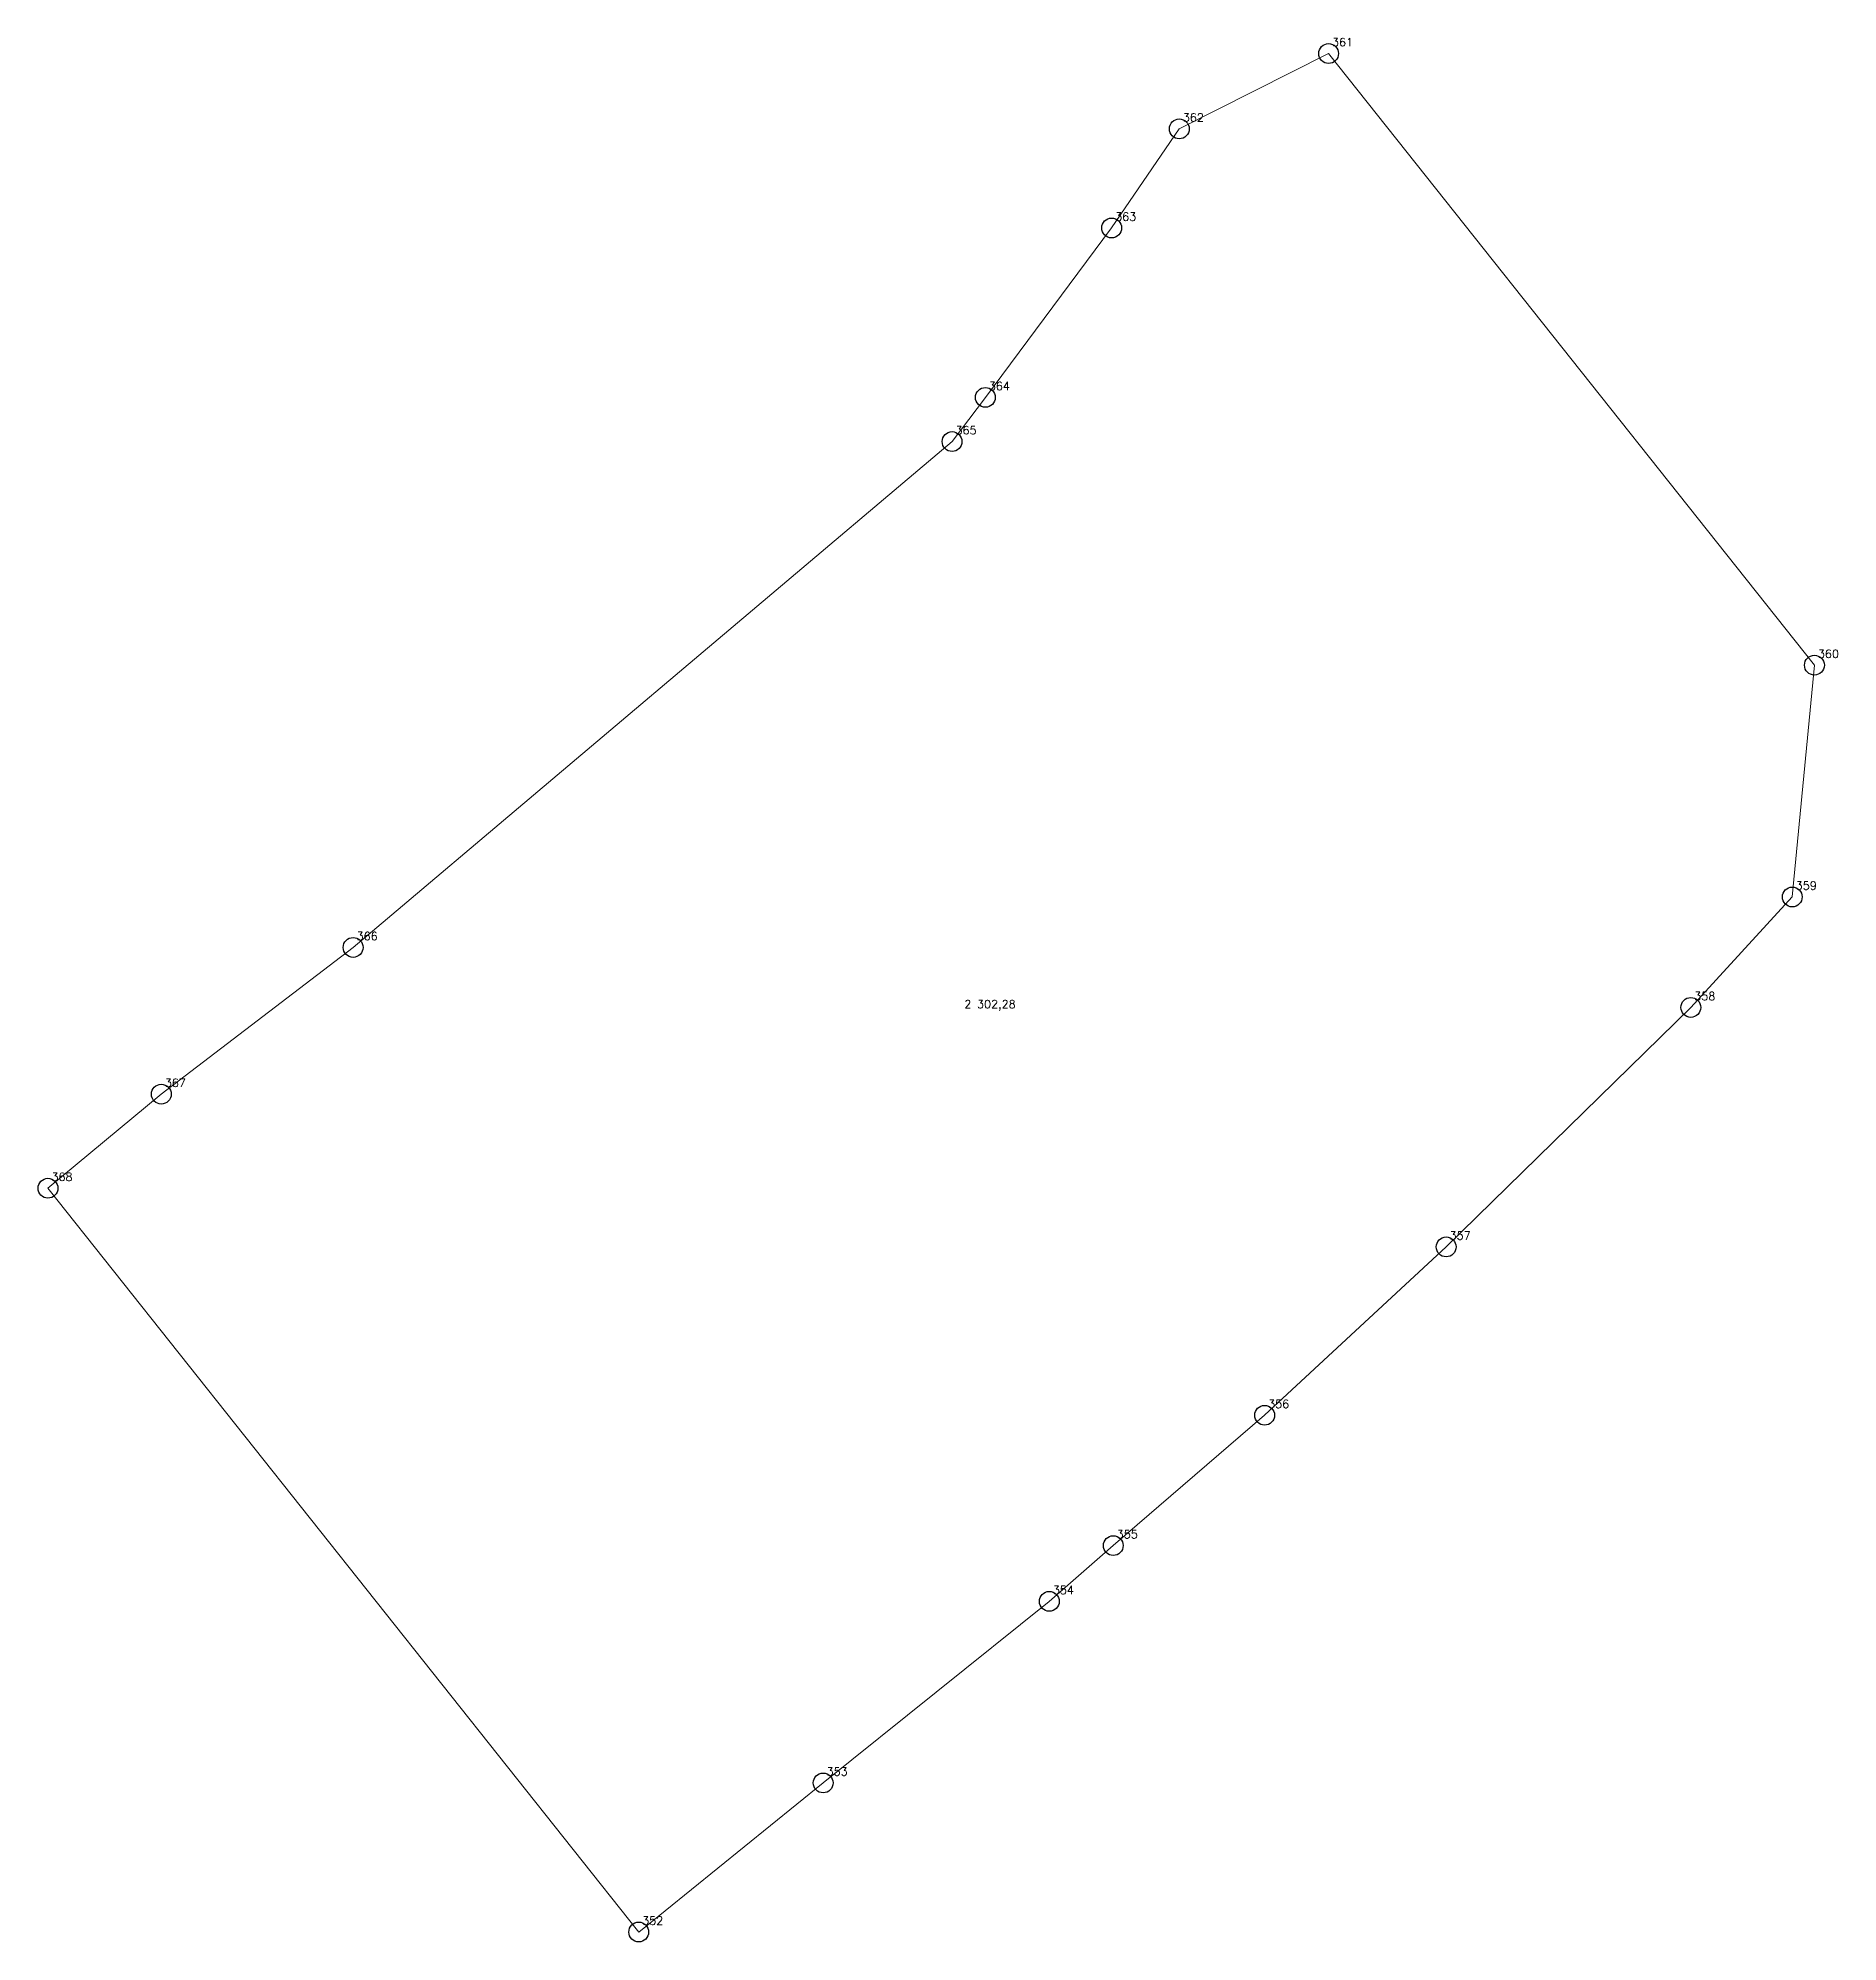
# Model space of a CAD drawing. Extents: x 1391578 to 1399811, y 355675 to 360827.
# Drawn here: x 1393782.5 to 1393850.7, y 358454.4 to 358526.4 of the extents above; entities that cross this region are included whole.
import ezdxf

# ---------------------------------------------------------------- set-up
doc = ezdxf.new("R2010")
doc.units = 0
doc.header["$PDMODE"] = 33
doc.header["$PDSIZE"] = 0.75
doc.layers.add('6 - утвержденные границы территорий окн', color=7, linetype='Continuous')
doc.styles.get("Standard").update_dxf_attribs({"font": 'simplex.shx'})

msp = doc.modelspace()

# ---------------------------------------------------------------- texts
at = {"layer": '6 - утвержденные границы территорий окн', "color": 7}
for s, p in [('361', (1393831.519, 358526.07)), ('362', (1393825.869, 358523.22)), ('363', (1393823.309, 358519.47)), ('364', (1393818.529, 358513.06)), ('365', (1393817.269, 358511.39)), ('360', (1393849.909, 358502.93)), ('359', (1393849.069, 358494.16)), ('366', (1393794.599, 358492.25)), ('358', (1393845.229, 358489.98)), ('2 302,28', (1393817.602, 358489.676)), ('367', (1393787.339, 358486.7)), ('368', (1393783.049, 358483.14)), ('357', (1393835.969, 358480.92)), ('356', (1393829.099, 358474.55)), ('355', (1393823.369, 358469.62)), ('354', (1393820.949, 358467.51)), ('353', (1393812.389, 358460.64)), ('352', (1393805.409, 358455))]:
    msp.add_text(s, height=0.3111, dxfattribs=at).set_placement(p)

# ---------------------------------------------------------------- linework, layer by layer
at = {"layer": '6 - утвержденные границы территорий окн', "color": 7, "lineweight": 20}
msp.add_lwpolyline([(1393805.28, 358454.726), (1393782.92, 358482.866), (1393787.21, 358486.426), (1393794.47, 358491.976), (1393817.14, 358511.116), (1393818.4, 358512.786), (1393823.18, 358519.196), (1393825.74, 358522.946), (1393831.39, 358525.796), (1393849.78, 358502.656), (1393848.94, 358493.886), (1393845.1, 358489.706), (1393835.84, 358480.646), (1393828.97, 358474.276), (1393823.24, 358469.346), (1393820.82, 358467.236), (1393812.26, 358460.366), (1393805.28, 358454.726)], close=True, dxfattribs=at)
at = {"layer": '6 - утвержденные границы территорий окн'}
for p in [(1393831.39, 358525.796), (1393825.74, 358522.946), (1393823.18, 358519.196), (1393818.4, 358512.786), (1393817.14, 358511.116), (1393849.78, 358502.656), (1393848.94, 358493.886), (1393794.47, 358491.976), (1393845.1, 358489.706), (1393787.21, 358486.426), (1393782.92, 358482.866), (1393835.84, 358480.646), (1393828.97, 358474.276), (1393823.24, 358469.346), (1393820.82, 358467.236), (1393812.26, 358460.366), (1393805.28, 358454.726)]:
    msp.add_point(p, dxfattribs=at)

msp.set_redraw_order([(e.dxf.handle, doc.entitydb.next_handle()) for e in msp.query("TEXT MTEXT ATTDEF DIMENSION ARC_DIMENSION")])  # texts and dimensions are drawn at this point

doc.saveas('drawing.dxf')
